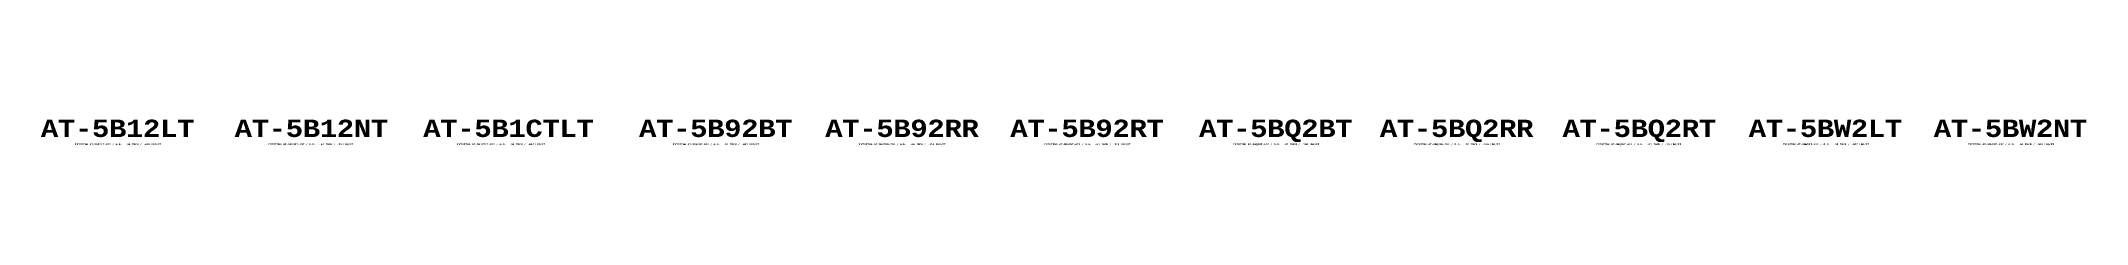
# Model space of a CAD drawing. Header units: feet. Extents: x -16154 to 3860, y -1534289809 to -1534279773.
# Drawn here: x -7186 to 3860, y -1534280377 to -1534280235 of the extents above; entities that cross this region are included whole.
import ezdxf

# ---------------------------------------------------------------- set-up
doc = ezdxf.new("R2010")
doc.units = ezdxf.units.FT
doc.header["$MEASUREMENT"] = 0
doc.layers.add('Level 6', color=7, linetype='Continuous', lineweight=0)
doc.styles.add('TelcoFixed', font='font000.shx', dxfattribs={"height": 9})

msp = doc.modelspace()

# ---------------------------------------------------------------- texts
at = {"layer": 'Level 6', "color": 150, "linetype": 'Continuous', "lineweight": 0, "char_height": 93.67, "attachment_point": 1, "line_spacing_factor": 0.9, "style": 'TelcoFixed', "bg_fill": 3, "box_fill_scale": 1, "bg_fill_color": 178, "bg_fill_transparency": 0}
for s, insert in [('\\fCourier New|b1|i0|c00|p54;\\T0.979;AT-5B12LT', (-7186, -1534280237)), ('\\fCourier New|b1|i0|c00|p54;\\T0.979;AT-5B12NT', (-6140, -1534280237)), ('\\fCourier New|b1|i0|c00|p54;\\T0.979;AT-5B1CTLT', (-5122, -1534280237)), ('\\fCourier New|b1|i0|c00|p54;\\T0.979;AT-5B92BT', (-3957, -1534280237)), ('\\fCourier New|b1|i0|c00|p54;\\T0.979;AT-5B92RR', (-2952, -1534280237)), ('\\fCourier New|b1|i0|c00|p54;\\T0.979;AT-5B92RT', (-1953, -1534280237)), ('\\fCourier New|b1|i0|c00|p54;\\T0.979;AT-5BQ2BT', (-934, -1534280237)), ('\\fCourier New|b1|i0|c00|p54;\\T0.979;AT-5BQ2RR', (42, -1534280237)), ('\\fCourier New|b1|i0|c00|p54;\\T0.979;AT-5BQ2RT', (1028, -1534280237)), ('\\fCourier New|b1|i0|c00|p54;\\T0.979;AT-5BW2LT', (2033, -1534280237)), ('\\fCourier New|b1|i0|c00|p54;\\T0.979;AT-5BW2NT', (3032, -1534280237))]:
    msp.add_mtext(s, dxfattribs=dict(at, insert=insert))

# ---------------------------------------------------------------- next in the draw order: texts
at = {"layer": 'Level 6', "color": 150, "linetype": 'Continuous', "lineweight": 0, "char_height": 8.96, "attachment_point": 1, "line_spacing_factor": 0.9, "style": 'TelcoFixed', "bg_fill": 3, "box_fill_scale": 1, "bg_fill_color": 178, "bg_fill_transparency": 0}
for s, insert in [('\\fCourier New|b1|i0|c00|p54;\\T0.979;EXISTING AT-5B12LT-012 / O.D.= .39 INCH / .049 LBS/FT', (-7002, -1534280366)), ('\\fCourier New|b1|i0|c00|p54;\\T0.979;EXISTING AT-5B12NT-432 / O.D.= .84 INCH / .23 LBS/FT', (-5957, -1534280366)), ('\\fCourier New|b1|i0|c00|p54;\\T0.979;EXISTING AT-5B1CTLT-012 / O.D.= .39 INCH / .054 LBS/FT', (-4938, -1534280366)), ('\\fCourier New|b1|i0|c00|p54;\\T0.979;EXISTING AT-5B92BT-024 / O.D.= .51 INCH / .081 LBS/FT', (-3774, -1534280366)), ('\\fCourier New|b1|i0|c00|p54;\\T0.979;EXISTING AT-5B92RR-792 / O.D.= .96 INCH / .316 LBS/FT', (-2768, -1534280366)), ('\\fCourier New|b1|i0|c00|p54;\\T0.979;EXISTING AT-5B92RT-012 / O.D.= .61 INCH / .125 LBS/FT', (-1769, -1534280366)), ('\\fCourier New|b1|i0|c00|p54;\\T0.979;EXISTING AT-5BQ2BT-024 / O.D.= .51 INCH / .108 LBS/FT', (-750, -1534280366)), ('\\fCourier New|b1|i0|c00|p54;\\T0.979;EXISTING AT-5BQ2RR-792 / O.D.= .51 INCH / .108 LBS/FT', (225, -1534280366)), ('\\fCourier New|b1|i0|c00|p54;\\T0.979;EXISTING AT-5BQ2RT-012 / O.D.= .61 INCH / .15 LBS/FT', (1211, -1534280366)), ('\\fCourier New|b1|i0|c00|p54;\\T0.979;EXISTING AT-5BW2LT-012 / O.D.= .44 INCH / .087 LBS/FT', (2217, -1534280366)), ('\\fCourier New|b1|i0|c00|p54;\\T0.979;EXISTING AT-5BW2NT-432 / O.D.= .90 INCH / .306 LBS/FT', (3216, -1534280366))]:
    msp.add_mtext(s, dxfattribs=dict(at, insert=insert))

doc.saveas('drawing.dxf')
